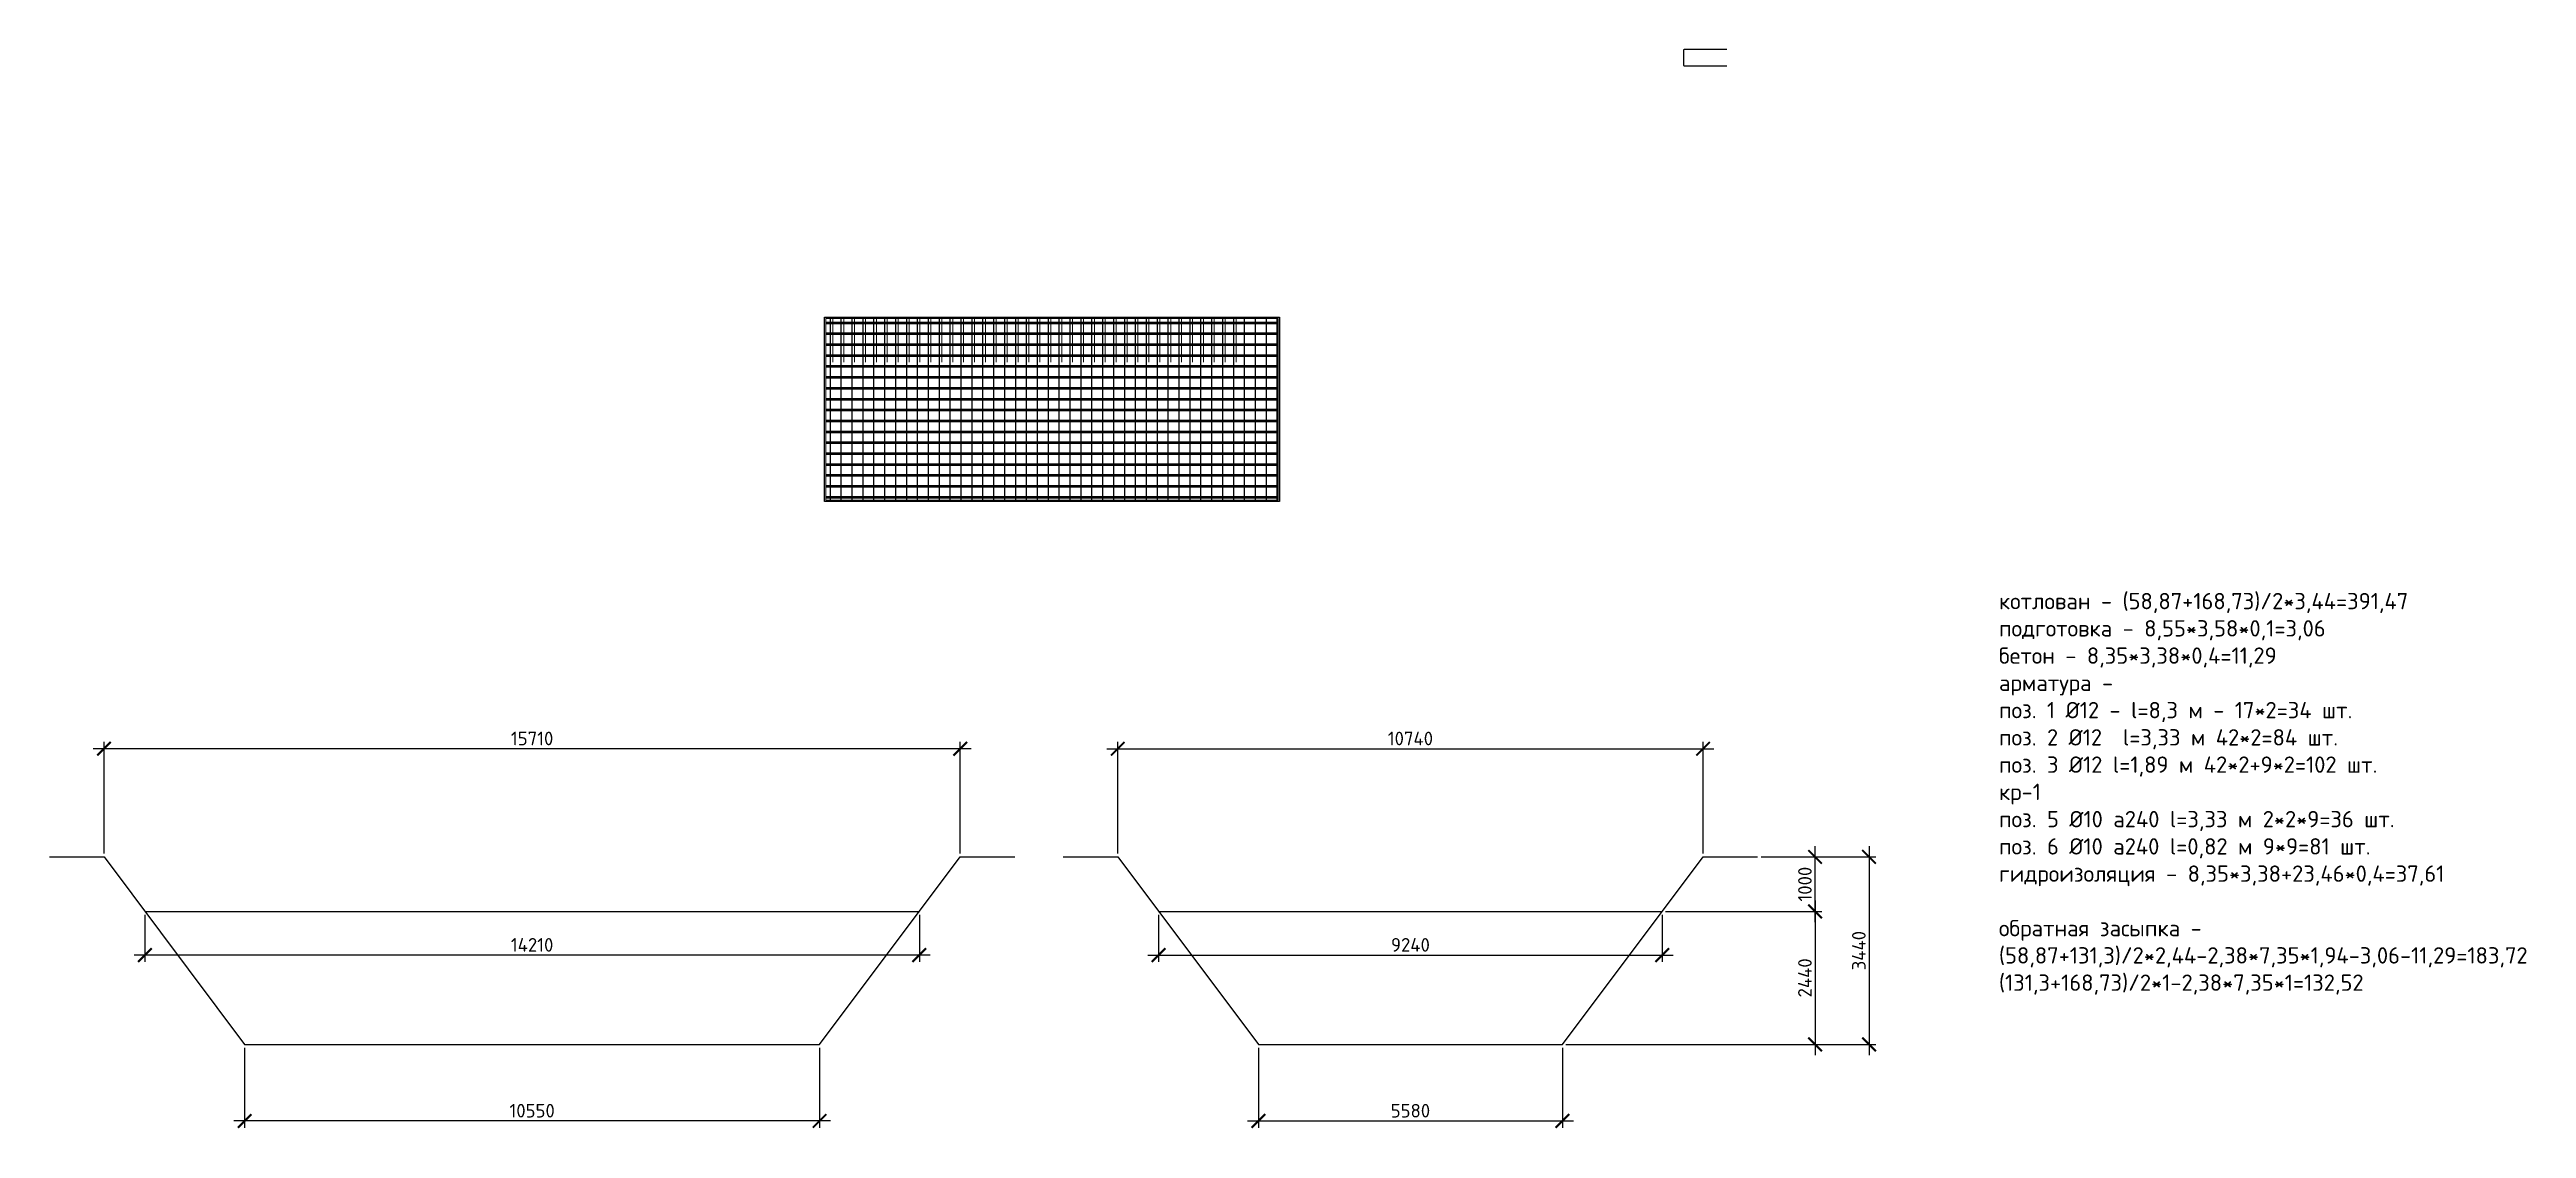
# Model space of a CAD drawing. Header units: metres. Extents: x 416248 to 529006, y -196572 to -135632.
# Drawn here: x 432173 to 477622, y -196572 to -176774 of the extents above; entities that cross this region are included whole.
import ezdxf

# ---------------------------------------------------------------- set-up
doc = ezdxf.new("R2010")
doc.units = ezdxf.units.M
doc.header["$PDSIZE"] = 1
doc.layers.get('0').update_dxf_attribs({"lineweight": 0})
doc.layers.get('Defpoints').update_dxf_attribs({"color": 3})
for name, color, linetype, lineweight in [('арматура', 7, 'Continuous', 50), ('второстепенные', 7, 'Continuous', 25), ('ГП_Расстояние от зд до сетей', 7, 'Continuous', 0)]:
    doc.layers.add(name, color=color, linetype=linetype, lineweight=lineweight)
doc.layers.add('помощь', color=1, linetype='Continuous', lineweight=0, plot=False)
doc.styles.add('ISOCPEUR', font='isocpeur.ttf')
doc.dimstyles.new('SPDS-ISOCUP', dxfattribs={"dimscale": 10, "dimtxt": 2.5, "dimasz": 2.5, "dimexe": 1.25, "dimexo": 0.625, "dimtad": 1, "dimdec": 0, "dimrnd": 0.001, "dimtxsty": 'ISOCPEUR', "dimblk": 'ARCHTICK', "dimcen": 2.5, "dimdle": 2, "dimadec": 0, "dimazin": 2, "dimtfac": 0.75, "dimtdec": 0, "dimtmove": 1, "dimatfit": 3, "dimfxl": 1, "dimtolj": 1, "dimarcsym": 1})

msp = doc.modelspace()

# ---------------------------------------------------------------- texts
at = {"layer": 'помощь', "ltscale": 10, "insert": (467942.55, -186744.87), "char_height": 300, "attachment_point": 1, "style": 'ISOCPEUR'}
msp.add_mtext_dynamic_manual_height_columns('\\A1;котлован - (58,87+168,73)/2*3,44=391,47\\Pподготовка - 8,55*3,58*0,1=3,06\\Pбетон - 8,35*3,38*0,4=11,29\\Pарматура - \\Pпоз. 1 %%C12 - l=8,3 м - 17*2=34 шт.\\Pпоз. 2 %%C12  l=3,33 м 42*2=84 шт.\\Pпоз. 3 %%C12 l=1,89 м 42*2+9*2=102 шт.\\Pкр-1\\Pпоз. 5 %%C10 а240 l=3,33 м 2*2*9=36 шт.\\Pпоз. 6 %%C10 а240 l=0,82 м 9*9=81 шт.\\Pгидроизоляция - 8,35*3,38+23,46*0,4=37,61\\P\\Pобратная засыпка - \\P(58,87+131,3)/2*2,44-2,38*7,35*1,94{\\H1.00003x;-3,06-11,29=183,72\\P(131,3+168,73)/2*1-}2,38*7,35*1=132,52', width=15634.5413, gutter_width=2326.03, heights=[11823.17], dxfattribs=at)

# ---------------------------------------------------------------- blocks, each defined once
blk = doc.blocks.new('*U35')
at = {"ltscale": 10}
blk.add_lwpolyline([(-4150, 0), (4150, 0)], dxfattribs=at)
blk = doc.blocks.new('*U36')
at = {"layer": 'арматура', "color": 0, "linetype": 'ByBlock', "lineweight": -2, "transparency": 16777216}
for p in [(0, 0), (0, -200), (0, -400), (0, -600), (0, -800), (0, -1000), (0, -1200), (0, -1400), (0, -1600), (0, -1800), (0, -2000), (0, -2200), (0, -2400), (0, -2600), (0, -2800), (0, -3000), (0, -3200)]:
    blk.add_blockref('*U35', p, dxfattribs=at)
blk = doc.blocks.new('*U37')
blk.add_lwpolyline([(0, 1355), (0, -1975)])
blk = doc.blocks.new('*U38')
at = {"layer": 'Defpoints', "color": 0, "linetype": 'ByBlock', "lineweight": -2, "transparency": 16777216}
for p in [(0, 0), (200, 0), (400, 0), (600, 0), (800, 0), (1000, 0), (1200, 0), (1400, 0), (1600, 0), (1800, 0), (2000, 0), (2200, 0), (2400, 0), (2600, 0), (2800, 0), (3000, 0), (3200, 0), (3400, 0), (3600, 0), (3800, 0), (4000, 0), (4200, 0), (4400, 0), (4600, 0), (4800, 0), (5000, 0), (5200, 0), (5400, 0), (5600, 0), (5800, 0), (6000, 0), (6200, 0), (6400, 0), (6600, 0), (6800, 0), (7000, 0), (7200, 0), (7400, 0), (7600, 0), (7800, 0), (8000, 0), (8200, 0)]:
    blk.add_blockref('*U37', p, dxfattribs=at)
blk = doc.blocks.new('*U39')
at = {"layer": 'помощь', "ltscale": 10}
blk.add_lwpolyline([(0, 400), (0, -400)], dxfattribs=at)
blk = doc.blocks.new('*U40')
at = {"layer": 'помощь', "color": 0, "linetype": 'ByBlock', "lineweight": -2, "transparency": 16777216}
for p in [(-7400, 0), (-7200, 0), (-7000, 0), (-6800, 0), (-6600, 0), (-6400, 0), (-6200, 0), (-6000, 0), (-5800, 0), (-5600, 0), (-5400, 0), (-5200, 0), (-5000, 0), (-4800, 0), (-4600, 0), (-4400, 0), (-4200, 0), (-4000, 0), (-3800, 0), (-3600, 0), (-3400, 0), (-3200, 0), (-3000, 0), (-2800, 0), (-2600, 0), (-2400, 0), (-2200, 0), (-2000, 0), (-1800, 0), (-1600, 0), (-1400, 0), (-1200, 0), (-1000, 0), (-800, 0), (-600, 0), (-400, 0), (-200, 0), (0, 0)]:
    blk.add_blockref('*U39', p, dxfattribs=at)
blk = doc.blocks.new('_ArchTick')
at = {"color": 0, "linetype": 'ByBlock', "lineweight": 30, "const_width": 0.15}
blk.add_lwpolyline([(-0.5, -0.5), (0.5, 0.5)], dxfattribs=at)
blk = doc.blocks.new('*D126')
at = {"layer": 'Defpoints', "color": 0, "ltscale": 10, "transparency": 16777216}
for p in [(454354, -195029), (459934, -195029), (459934, -196434)]:
    blk.add_point(p, dxfattribs=at)
at = {"layer": 'ГП_Расстояние от зд до сетей', "color": 0, "lineweight": -2, "ltscale": 10, "transparency": 16777216}
for p, q in [((454354, -195092), (454354, -196559)), ((459934, -195092), (459934, -196559)), ((454154, -196434), (460134, -196434))]:
    blk.add_line(p, q, dxfattribs=at)
at = {"layer": 'ГП_Расстояние от зд до сетей', "color": 0, "lineweight": -2, "ltscale": 10, "transparency": 16777216, "xscale": 250, "yscale": 250, "zscale": 250, "rotation": 180}
blk.add_blockref('_ArchTick', (454354, -196434), dxfattribs=at)
at = {"layer": 'ГП_Расстояние от зд до сетей', "color": 0, "lineweight": -2, "ltscale": 10, "transparency": 16777216, "xscale": 250, "yscale": 250, "zscale": 250}
blk.add_blockref('_ArchTick', (459934, -196434), dxfattribs=at)
at = {"layer": 'ГП_Расстояние от зд до сетей', "color": 0, "ltscale": 10, "transparency": 16777216, "insert": (457144, -196246), "char_height": 250, "attachment_point": 5, "style": 'ISOCPEUR'}
blk.add_mtext('\\A1;5580', dxfattribs=at)
blk = doc.blocks.new('*D127')
at = {"layer": 'Defpoints', "color": 0, "ltscale": 10, "transparency": 16777216}
for p in [(435753, -195029), (446303, -195029), (435753, -196434)]:
    blk.add_point(p, dxfattribs=at)
at = {"layer": 'ГП_Расстояние от зд до сетей', "color": 0, "lineweight": -2, "ltscale": 10, "transparency": 16777216}
for p, q in [((435753, -195092), (435753, -196559)), ((446303, -195092), (446303, -196559)), ((446503, -196434), (435553, -196434))]:
    blk.add_line(p, q, dxfattribs=at)
at = {"layer": 'ГП_Расстояние от зд до сетей', "color": 0, "lineweight": -2, "ltscale": 10, "transparency": 16777216, "xscale": 250, "yscale": 250, "zscale": 250, "rotation": 180}
blk.add_blockref('_ArchTick', (435753, -196434), dxfattribs=at)
at = {"layer": 'ГП_Расстояние от зд до сетей', "color": 0, "lineweight": -2, "ltscale": 10, "transparency": 16777216, "xscale": 250, "yscale": 250, "zscale": 250}
blk.add_blockref('_ArchTick', (446303, -196434), dxfattribs=at)
at = {"layer": 'ГП_Расстояние от зд до сетей', "color": 0, "ltscale": 10, "transparency": 16777216, "insert": (441028, -196246), "char_height": 250, "attachment_point": 5, "style": 'ISOCPEUR'}
blk.add_mtext('\\A1;10550', dxfattribs=at)
blk = doc.blocks.new('*D128')
at = {"layer": 'Defpoints', "color": 0, "ltscale": 10, "transparency": 16777216}
for p in [(462514, -189604), (451774, -191589), (462514, -191589)]:
    blk.add_point(p, dxfattribs=at)
at = {"layer": 'ГП_Расстояние от зд до сетей', "color": 0, "lineweight": -2, "ltscale": 10, "transparency": 16777216}
for p, q in [((451774, -191527), (451774, -189479)), ((462514, -191527), (462514, -189479)), ((451574, -189604), (462714, -189604))]:
    blk.add_line(p, q, dxfattribs=at)
at = {"layer": 'ГП_Расстояние от зд до сетей', "color": 0, "lineweight": -2, "ltscale": 10, "transparency": 16777216, "xscale": 250, "yscale": 250, "zscale": 250, "rotation": 180}
blk.add_blockref('_ArchTick', (451774, -189604), dxfattribs=at)
at = {"layer": 'ГП_Расстояние от зд до сетей', "color": 0, "lineweight": -2, "ltscale": 10, "transparency": 16777216, "xscale": 250, "yscale": 250, "zscale": 250}
blk.add_blockref('_ArchTick', (462514, -189604), dxfattribs=at)
at = {"layer": 'ГП_Расстояние от зд до сетей', "color": 0, "ltscale": 10, "transparency": 16777216, "insert": (457144, -189416), "char_height": 250, "attachment_point": 5, "style": 'ISOCPEUR'}
blk.add_mtext('\\A1;10740', dxfattribs=at)
blk = doc.blocks.new('*D129')
at = {"layer": 'Defpoints', "color": 0, "ltscale": 10, "transparency": 16777216}
for p in [(433173, -189604), (433173, -191589), (448883, -191589)]:
    blk.add_point(p, dxfattribs=at)
at = {"layer": 'ГП_Расстояние от зд до сетей', "color": 0, "lineweight": -2, "ltscale": 10, "transparency": 16777216}
for p, q in [((433173, -191527), (433173, -189479)), ((448883, -191527), (448883, -189479)), ((449083, -189604), (432973, -189604))]:
    blk.add_line(p, q, dxfattribs=at)
at = {"layer": 'ГП_Расстояние от зд до сетей', "color": 0, "lineweight": -2, "ltscale": 10, "transparency": 16777216, "xscale": 250, "yscale": 250, "zscale": 250, "rotation": 180}
blk.add_blockref('_ArchTick', (433173, -189604), dxfattribs=at)
at = {"layer": 'ГП_Расстояние от зд до сетей', "color": 0, "lineweight": -2, "ltscale": 10, "transparency": 16777216, "xscale": 250, "yscale": 250, "zscale": 250}
blk.add_blockref('_ArchTick', (448883, -189604), dxfattribs=at)
at = {"layer": 'ГП_Расстояние от зд до сетей', "color": 0, "ltscale": 10, "transparency": 16777216, "insert": (441028, -189416), "char_height": 250, "attachment_point": 5, "style": 'ISOCPEUR'}
blk.add_mtext('\\A1;15710', dxfattribs=at)
blk = doc.blocks.new('*D130')
at = {"layer": 'Defpoints', "color": 0, "ltscale": 10, "transparency": 16777216}
for p in [(452524, -192589), (461764, -192589), (461764, -193390)]:
    blk.add_point(p, dxfattribs=at)
at = {"layer": 'ГП_Расстояние от зд до сетей', "color": 0, "lineweight": -2, "ltscale": 10, "transparency": 16777216}
for p, q in [((452524, -192652), (452524, -193515)), ((461764, -192652), (461764, -193515)), ((452324, -193390), (461964, -193390))]:
    blk.add_line(p, q, dxfattribs=at)
at = {"layer": 'ГП_Расстояние от зд до сетей', "color": 0, "lineweight": -2, "ltscale": 10, "transparency": 16777216, "xscale": 250, "yscale": 250, "zscale": 250, "rotation": 180}
blk.add_blockref('_ArchTick', (452524, -193390), dxfattribs=at)
at = {"layer": 'ГП_Расстояние от зд до сетей', "color": 0, "lineweight": -2, "ltscale": 10, "transparency": 16777216, "xscale": 250, "yscale": 250, "zscale": 250}
blk.add_blockref('_ArchTick', (461764, -193390), dxfattribs=at)
at = {"layer": 'ГП_Расстояние от зд до сетей', "color": 0, "ltscale": 10, "transparency": 16777216, "insert": (457144, -193203), "char_height": 250, "attachment_point": 5, "style": 'ISOCPEUR'}
blk.add_mtext('\\A1;9240', dxfattribs=at)
blk = doc.blocks.new('*D131')
at = {"layer": 'Defpoints', "color": 0, "ltscale": 10, "transparency": 16777216}
for p in [(433923, -192589), (448133, -192589), (433923, -193390)]:
    blk.add_point(p, dxfattribs=at)
at = {"layer": 'ГП_Расстояние от зд до сетей', "color": 0, "lineweight": -2, "ltscale": 10, "transparency": 16777216}
for p, q in [((433923, -192652), (433923, -193515)), ((448133, -192652), (448133, -193515)), ((448333, -193390), (433723, -193390))]:
    blk.add_line(p, q, dxfattribs=at)
at = {"layer": 'ГП_Расстояние от зд до сетей', "color": 0, "lineweight": -2, "ltscale": 10, "transparency": 16777216, "xscale": 250, "yscale": 250, "zscale": 250, "rotation": 180}
blk.add_blockref('_ArchTick', (433923, -193390), dxfattribs=at)
at = {"layer": 'ГП_Расстояние от зд до сетей', "color": 0, "lineweight": -2, "ltscale": 10, "transparency": 16777216, "xscale": 250, "yscale": 250, "zscale": 250}
blk.add_blockref('_ArchTick', (448133, -193390), dxfattribs=at)
at = {"layer": 'ГП_Расстояние от зд до сетей', "color": 0, "ltscale": 10, "transparency": 16777216, "insert": (441028, -193203), "char_height": 250, "attachment_point": 5, "style": 'ISOCPEUR'}
blk.add_mtext('\\A1;14210', dxfattribs=at)
blk = doc.blocks.new('*D132')
at = {"layer": 'Defpoints', "color": 0, "ltscale": 10, "transparency": 16777216}
for p in [(461764, -192589), (459934, -195029), (464569, -195029)]:
    blk.add_point(p, dxfattribs=at)
at = {"layer": 'ГП_Расстояние от зд до сетей', "color": 0, "lineweight": -2, "ltscale": 10, "transparency": 16777216}
for p, q in [((461827, -192589), (464694, -192589)), ((464569, -192389), (464569, -195229)), ((459997, -195029), (464694, -195029))]:
    blk.add_line(p, q, dxfattribs=at)
at = {"layer": 'ГП_Расстояние от зд до сетей', "color": 0, "lineweight": -2, "ltscale": 10, "transparency": 16777216, "xscale": 250, "yscale": 250, "zscale": 250}
for p, rotation in [((464569, -192589), 90), ((464569, -195029), 270)]:
    blk.add_blockref('_ArchTick', p, dxfattribs=dict(at, rotation=rotation))
at = {"layer": 'ГП_Расстояние от зд до сетей', "color": 0, "ltscale": 10, "transparency": 16777216, "insert": (464382, -193809), "char_height": 250, "attachment_point": 5, "rotation": 90, "style": 'ISOCPEUR'}
blk.add_mtext('\\A1;2440', dxfattribs=at)
blk = doc.blocks.new('*D133')
at = {"layer": 'Defpoints', "color": 0, "ltscale": 10, "transparency": 16777216}
for p in [(463514, -191589), (464569, -191589), (461764, -192589)]:
    blk.add_point(p, dxfattribs=at)
at = {"layer": 'ГП_Расстояние от зд до сетей', "color": 0, "lineweight": -2, "ltscale": 10, "transparency": 16777216}
for p, q in [((463577, -191589), (464694, -191589)), ((464569, -192789), (464569, -191389)), ((461827, -192589), (464694, -192589))]:
    blk.add_line(p, q, dxfattribs=at)
at = {"layer": 'ГП_Расстояние от зд до сетей', "color": 0, "lineweight": -2, "ltscale": 10, "transparency": 16777216, "xscale": 250, "yscale": 250, "zscale": 250}
for p, rotation in [((464569, -191589), 90), ((464569, -192589), 270)]:
    blk.add_blockref('_ArchTick', p, dxfattribs=dict(at, rotation=rotation))
at = {"layer": 'ГП_Расстояние от зд до сетей', "color": 0, "ltscale": 10, "transparency": 16777216, "insert": (464382, -192089), "char_height": 250, "attachment_point": 5, "rotation": 90, "style": 'ISOCPEUR'}
blk.add_mtext('\\A1;1000', dxfattribs=at)
blk = doc.blocks.new('*D134')
at = {"layer": 'Defpoints', "color": 0, "ltscale": 10, "transparency": 16777216}
for p in [(463514, -191589), (459934, -195029), (465559, -195029)]:
    blk.add_point(p, dxfattribs=at)
at = {"layer": 'ГП_Расстояние от зд до сетей', "color": 0, "lineweight": -2, "ltscale": 10, "transparency": 16777216}
for p, q in [((463577, -191589), (465684, -191589)), ((465559, -191389), (465559, -195229)), ((459997, -195029), (465684, -195029))]:
    blk.add_line(p, q, dxfattribs=at)
at = {"layer": 'ГП_Расстояние от зд до сетей', "color": 0, "lineweight": -2, "ltscale": 10, "transparency": 16777216, "xscale": 250, "yscale": 250, "zscale": 250}
for p, rotation in [((465559, -191589), 90), ((465559, -195029), 270)]:
    blk.add_blockref('_ArchTick', p, dxfattribs=dict(at, rotation=rotation))
at = {"layer": 'ГП_Расстояние от зд до сетей', "color": 0, "ltscale": 10, "transparency": 16777216, "insert": (465372, -193309), "char_height": 250, "attachment_point": 5, "rotation": 90, "style": 'ISOCPEUR'}
blk.add_mtext('\\A1;3440', dxfattribs=at)

# ---------------------------------------------------------------- dimensions: what is measured, and where the dimension line sits
at = {"layer": 'ГП_Расстояние от зд до сетей', "ltscale": 10}
for base, p1, p2, picture, middle in [((433173.12, -189603.72), (448883.12, -191589.17), (433173.12, -191589.17), '*D129', (441028.12, -189416.22)), ((462514.04, -189603.72), (451774.04, -191589.17), (462514.04, -191589.17), '*D128', (457144.04, -189416.22)), ((433923.12, -193390.05), (448133.12, -192589.17), (433923.12, -192589.17), '*D131', (441028.12, -193202.55)), ((461764.04, -193390.05), (452524.04, -192589.17), (461764.04, -192589.17), '*D130', (457144.04, -193202.55)), ((435753.12, -196433.72), (446303.12, -195029.17), (435753.12, -195029.17), '*D127', (441028.12, -196246.22)), ((459934.04, -196433.72), (454354.04, -195029.17), (459934.04, -195029.17), '*D126', (457144.04, -196246.22))]:
    dim = msp.add_linear_dim(base=base, p1=p1, p2=p2, dimstyle='SPDS-ISOCUP', override={"dimscale": 100}, dxfattribs=at)
    dim.commit()
    dim.dimension.update_dxf_attribs({"geometry": picture, "text_midpoint": middle})
for base, p1, p2, picture, middle in [((465559.48, -195029.17), (463514.04, -191589.17), (459934.04, -195029.17), '*D134', (465371.98, -193309.17)), ((464569.42, -191589.17), (461764.04, -192589.17), (463514.04, -191589.17), '*D133', (464381.92, -192089.17)), ((464569.42, -195029.17), (461764.04, -192589.17), (459934.04, -195029.17), '*D132', (464381.92, -193809.17))]:
    dim = msp.add_linear_dim(base=base, p1=p1, p2=p2, angle=90, dimstyle='SPDS-ISOCUP', override={"dimscale": 100}, dxfattribs=at)
    dim.commit()
    dim.dimension.update_dxf_attribs({"geometry": picture, "text_midpoint": middle})

# ---------------------------------------------------------------- linework, layer by layer
at = {"layer": 'второстепенные', "ltscale": 10}
msp.add_lwpolyline([(462952.06, -176774.17), (462167.06, -176774.17, 0.41421356), (462152.06, -176789.17), (462152.06, -177059.17, 0.41421356), (462167.06, -177074.17), (462952.06, -177074.17)], format="xyb", dxfattribs=at)
msp.add_lwpolyline([(446394.7, -181686.79), (454744.7, -181686.79), (454744.7, -185066.79), (446394.7, -185066.79)], close=True, dxfattribs=at)
at = {"layer": 'второстепенные', "linetype": 'Continuous'}
for points in [[(432173.12, -191589.17), (433173.12, -191589.17), (435753.12, -195029.17), (446303.12, -195029.17), (448883.12, -191589.17), (449883.12, -191589.23)], [(450774.04, -191589.17), (451774.04, -191589.17), (454354.04, -195029.17), (459934.04, -195029.17), (462514.04, -191589.17), (463514.04, -191589.17)]]:
    msp.add_lwpolyline(points, dxfattribs=at)
at = {"layer": 'второстепенные', "ltscale": 10}
for points in [[(433923.12, -192589.17), (448133.12, -192589.17)], [(452524.04, -192589.17), (461764.04, -192589.17)]]:
    msp.add_lwpolyline(points, dxfattribs=at)
at = {"layer": 'помощь', "ltscale": 100}
msp.add_lwpolyline([(454719.7, -181711.79), (446419.7, -181711.79), (446419.7, -185041.79), (454719.7, -185041.79)], close=True, dxfattribs=at)

# ---------------------------------------------------------------- block references
at = {"layer": 'Defpoints'}
msp.add_blockref('*U38', (446494.7, -183066.79), dxfattribs=at)
at = {"layer": 'арматура'}
msp.add_blockref('*U36', (450569.7, -181786.79), dxfattribs=at)
at = {"layer": 'помощь'}
msp.add_blockref('*U40', (453944.7, -182111.79), dxfattribs=at)

msp.set_redraw_order([(e.dxf.handle, doc.entitydb.next_handle()) for e in msp.query("TEXT MTEXT ATTDEF DIMENSION ARC_DIMENSION")])  # texts and dimensions are drawn at this point

doc.saveas('drawing.dxf')
